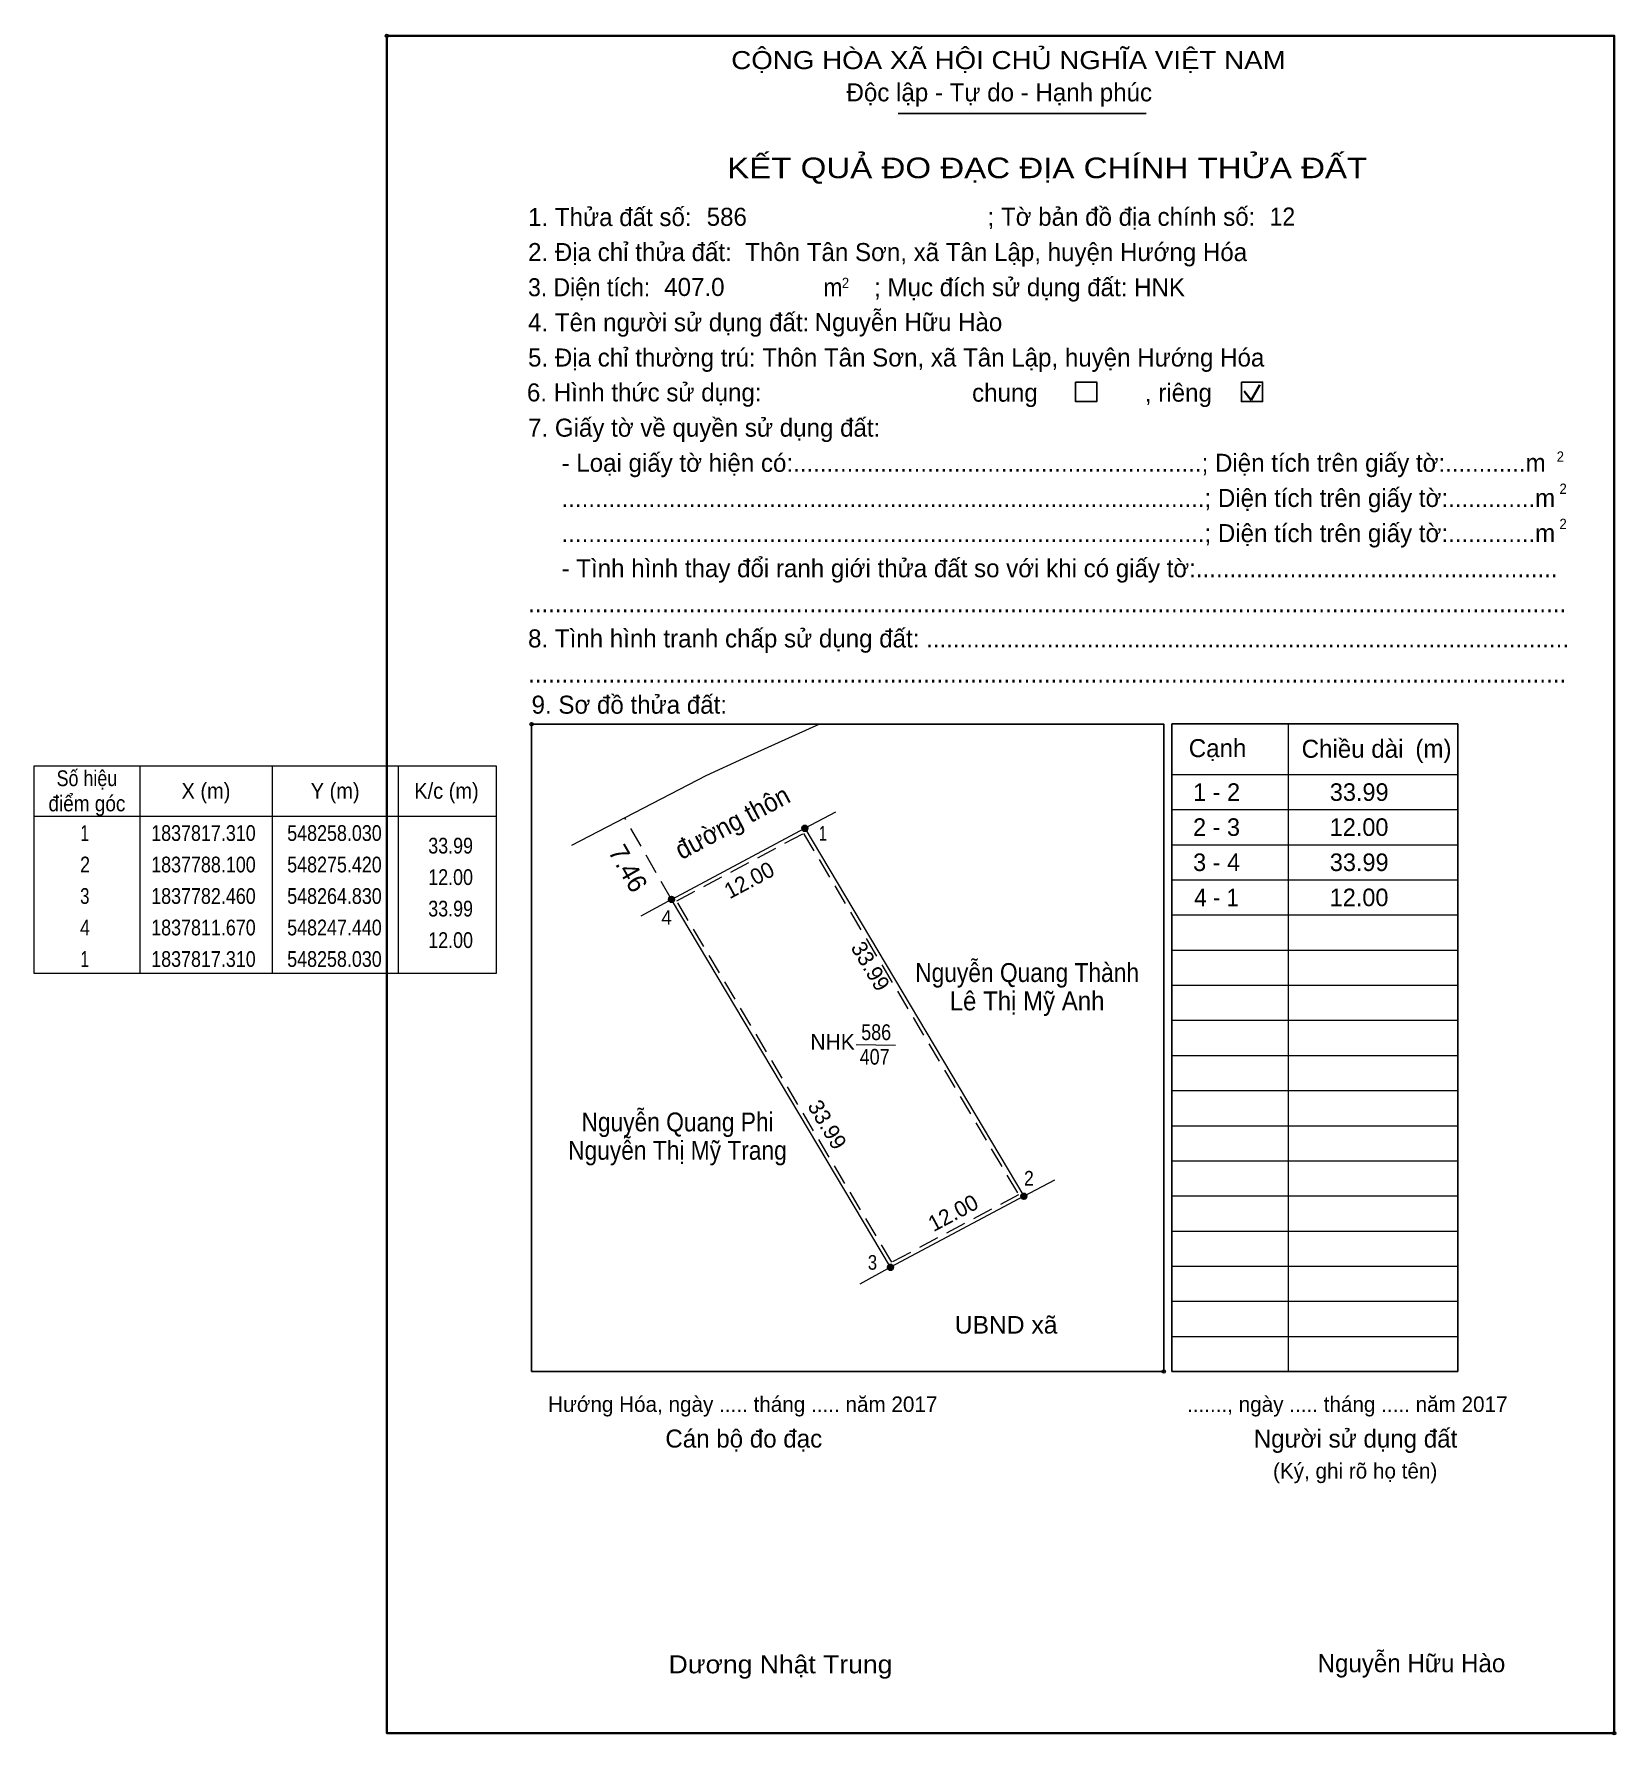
# Model space of a CAD drawing. Header units: metres. Extents: x 548197 to 548848, y 1837727 to 1837882.
# Drawn here: x 548196.8 to 548322.4, y 1837745.3 to 1837880.4 of the extents above; entities that cross this region are included whole.
import ezdxf
from ezdxf.enums import TextEntityAlignment as Align

# ---------------------------------------------------------------- set-up
doc = ezdxf.new("R2010")
doc.units = ezdxf.units.M
doc.header["$LTSCALE"] = 0.54
doc.header["$PDMODE"] = 32
doc.header["$PDSIZE"] = 0.27
doc.linetypes.add('MEDIUM_DASHED', pattern=[4.5, 3, -1.5])
for name, color, linetype, lineweight in [('1', 7, 'Continuous', 13), ('10', 7, 'Continuous', 13), ('11', 7, 'Continuous', 25), ('2', 7, 'Continuous', 35), ('27', 7, 'Continuous', 13), ('50', 7, 'Continuous', 25), ('63', 7, 'Continuous', 13)]:
    doc.layers.add(name, color=color, linetype=linetype, lineweight=lineweight)
for name, color, linetype in [('36', 7, 'Continuous'), ('48', 7, 'Continuous'), ('52', 7, 'Continuous'), ('6', 7, 'Continuous'), ('9', 7, 'Continuous')]:
    doc.layers.add(name, color=color, linetype=linetype)

msp = doc.modelspace()

# ---------------------------------------------------------------- texts
at = {"layer": '1'}
for s, height, width, p in [('CỘNG HÒA XÃ HỘI CHỦ NGHĨA VIỆT NAM', 1.431, 1.15, (548252.19, 1837877.58)), ('3. Diện tích:', 1.431, 0.95, (548236.06, 1837859.55)), ('2', 0.8177, 0.95, (548260.97, 1837860.2)), ('m', 1.431, 0.95, (548259.5, 1837859.55)), ('2', 0.8177, 0.95, (548317.72, 1837846.41)), ('2', 0.8177, 0.95, (548317.94, 1837843.86)), ('2', 0.8177, 0.95, (548317.94, 1837841.07)), ('Dương Nhật Trung', 1.431, 1.1, (548247.22, 1837750.23))]:
    msp.add_text(s, height=height, dxfattribs=dict(at, width=width)).set_placement(p)
for s, height, p in [('Độc lập - Tự do - Hạnh phúc', 1.431, (548261.34, 1837875.02)), ('1. Thửa đất số:', 1.431, (548236.06, 1837865.12)), ('; Tờ bản đồ địa chính số:', 1.431, (548272.54, 1837865.14)), ('2. Địa chỉ thửa đất:', 1.431, (548236.06, 1837862.34)), ('; Mục đích sử dụng đất: HNK', 1.431, (548263.53, 1837859.55)), ('4. Tên người sử dụng đất:', 1.431, (548236.06, 1837856.76)), ('5. Địa chỉ thường trú: Thôn Tân Sơn, xã Tân Lập, huyện Hướng Hóa', 1.431, (548236.06, 1837853.97)), ('chung                , riêng', 1.431, (548271.31, 1837851.18)), ('7. Giấy tờ về quyền sử dụng đất:', 1.431, (548236.06, 1837848.4)), ('     - Loại giấy tờ hiện có:.............................................................; Diện tích trên giấy tờ:............m', 1.431, (548236.06, 1837845.61)), ('     ................................................................................................; Diện tích trên giấy tờ:.............m', 1.431, (548236.06, 1837842.82)), ('     ................................................................................................; Diện tích trên giấy tờ:.............m', 1.431, (548236.06, 1837840.03)), ('     - Tình hình thay đổi ranh giới thửa đất so với khi có giấy tờ:......................................................', 1.431, (548236.06, 1837837.24)), ('...........................................................................................................................................................', 1.431, (548236.06, 1837834.46)), ('8. Tình hình tranh chấp sử dụng đất: ................................................................................................', 1.431, (548236.06, 1837831.67)), ('...........................................................................................................................................................', 1.431, (548236.06, 1837828.88)), ('9. Sơ đồ thửa đất:', 1.431, (548236.34, 1837826.41)), ('Cạnh', 1.431, (548288.51, 1837822.96)), ('Chiều dài', 1.431, (548297.47, 1837822.91)), ('(m)', 1.431, (548306.5, 1837822.93)), ('Hướng Hóa, ngày ..... tháng ..... năm 2017', 1.227, (548237.65, 1837770.98)), ('......., ngày ..... tháng ..... năm 2017', 1.227, (548288.37, 1837770.98)), ('Cán bộ đo đạc', 1.431, (548246.96, 1837768.15)), ('Người sử dụng đất', 1.431, (548293.67, 1837768.15)), ('(Ký, ghi rõ họ tên)', 1.227, (548295.2, 1837765.69))]:
    msp.add_text(s, height=height, dxfattribs=at).set_placement(p)
for s, height, width, p in [('KẾT QUẢ ĐO ĐẠC ĐỊA CHÍNH THỬA ĐẤT', 1.636, 1.2, (548277.27, 1837868.92)), ('586', 1.25, 0.85, (548263.695, 1837800.5)), ('407', 1.25, 0.85, (548263.575, 1837798.55))]:
    msp.add_text(s, height=height, dxfattribs=dict(at, width=width)).set_placement(p, align=Align.CENTER)
msp.add_text('NHK', height=1.25, dxfattribs=at).set_placement((548260.235, 1837799.73), align=Align.CENTER)
at = {"layer": '10', "width": 0.95}
msp.add_text('đường thôn', height=1.5, rotation=28.039, dxfattribs=at).set_placement((548248.24, 1837814.78))
at = {"layer": '10'}
msp.add_text('7.46', height=1.5, rotation=299.719, dxfattribs=at).set_placement((548242.38, 1837815.46))
at = {"layer": '36'}
for s, height, width, p in [('Nguyễn Quang Thành', 1.5, 0.9, (548275.68, 1837805.11)), ('Lê Thị Mỹ Anh', 1.5, 0.95, (548275.675, 1837802.86)), ('Nguyễn Quang Phi', 1.5, 0.9, (548247.93, 1837793.25)), ('Nguyễn Thị Mỹ Trang', 1.5, 0.9, (548247.92, 1837791)), ('UBND xã', 1.394, 1.05, (548274.01, 1837777.2))]:
    msp.add_text(s, height=height, dxfattribs=dict(at, width=width)).set_placement(p, align=Align.CENTER)
at = {"layer": '48'}
msp.add_text('6. Hình thức sử dụng:', height=1.431, dxfattribs=at).set_placement((548235.97, 1837851.2))
at = {"layer": '52'}
for s, p in [('1 - 2', (548290.72, 1837819.49)), ('33.99', (548302.04, 1837819.49)), ('2 - 3', (548290.715, 1837816.71)), ('12.00', (548302.03, 1837816.71)), ('3 - 4', (548290.72, 1837813.92)), ('33.99', (548302.04, 1837813.92)), ('12.00', (548302.03, 1837811.13))]:
    msp.add_text(s, height=1.394, dxfattribs=at).set_placement(p, align=Align.CENTER)
at = {"layer": '52', "width": 0.95}
msp.add_text('4 - 1', height=1.394, dxfattribs=at).set_placement((548290.72, 1837811.13), align=Align.CENTER)
at = {"layer": '6'}
for s, p in [('586', (548250.24, 1837865.14)), ('Thôn Tân Sơn, xã Tân Lập, huyện Hướng Hóa', (548253.29, 1837862.34)), ('407.0', (548246.87, 1837859.57)), ('Nguyễn Hữu Hào', (548258.81, 1837856.78)), ('Nguyễn Hữu Hào', (548298.74, 1837750.32))]:
    msp.add_text(s, height=1.431, dxfattribs=at).set_placement(p)
at = {"layer": '6', "width": 0.95}
msp.add_text('12', height=1.431, dxfattribs=at).set_placement((548294.93, 1837865.16))
at = {"layer": '63'}
for s, width, p in [('Số hiệu', 0.85, (548201.04, 1837820.66)), ('X (m)', 0.95, (548210.49, 1837819.66)), ('Y (m)', 0.95, (548220.745, 1837819.66)), ('K/c (m)', 0.95, (548229.585, 1837819.66)), ('điểm góc', 0.9, (548201.04, 1837818.66)), (' 1', 0.75, (548200.69, 1837816.31)), ('1837817.310', 0.85, (548210.29, 1837816.31)), ('548258.030', 0.85, (548220.69, 1837816.31)), (' 2', 0.85, (548200.695, 1837813.81)), ('1837788.100', 0.85, (548210.29, 1837813.81)), ('548275.420', 0.85, (548220.69, 1837813.81)), (' 3', 0.8, (548200.685, 1837811.31)), ('1837782.460', 0.85, (548210.29, 1837811.31)), ('548264.830', 0.85, (548220.69, 1837811.31)), (' 4', 0.85, (548200.69, 1837808.81)), ('1837811.670', 0.85, (548210.29, 1837808.81)), ('548247.440', 0.85, (548220.69, 1837808.81)), (' 1', 0.75, (548200.69, 1837806.31)), ('1837817.310', 0.85, (548210.29, 1837806.31)), ('548258.030', 0.85, (548220.69, 1837806.31))]:
    msp.add_text(s, height=1.25, dxfattribs=dict(at, width=width)).set_placement(p, align=Align.CENTER)
at = {"layer": '63', "width": 0.85}
for s, p in [('33.99', (548231.69, 1837815.31)), ('12.00', (548231.69, 1837812.81)), ('33.99', (548231.69, 1837810.31)), ('12.00', (548231.69, 1837807.81))]:
    msp.add_text(s, height=1.25, dxfattribs=at).set_placement(p, align=Align.RIGHT)
at = {"layer": '63'}
for s, rotation, p in [('12.00', 28.039, (548253.9062, 1837812.6499)), ('33.99', 300.767, (548262.7035, 1837806.0497)), ('33.99', 300.767, (548259.2735, 1837793.4697)), ('12.00', 28.039, (548270.0962, 1837786.2299))]:
    msp.add_text(s, height=1.25, rotation=rotation, dxfattribs=at).set_placement(p, align=Align.CENTER)
at = {"layer": '9'}
for s, width, p in [('1', 0.75, (548259.465, 1837816.33)), ('4', 0.95, (548247.055, 1837809.65)), ('2', 0.9, (548275.82, 1837788.95)), ('3', 0.85, (548263.4, 1837782.27))]:
    msp.add_text(s, height=1.162, dxfattribs=dict(at, width=width)).set_placement(p, align=Align.CENTER)

# ---------------------------------------------------------------- hatches: boundary and pattern name
at = {"layer": '11'}
for points in [[(548258.2623, 1837817.31, 1), (548257.7977, 1837817.31, 1)], [(548247.6723, 1837811.67, 1), (548247.2077, 1837811.67, 1)], [(548275.6523, 1837788.1, 1), (548275.1877, 1837788.1, 1)], [(548265.0623, 1837782.46, 1), (548264.5977, 1837782.46, 1)], [(548265.0623, 1837782.46, 1), (548264.5977, 1837782.46, 1)]]:
    msp.add_hatch(color=256, dxfattribs=at).paths.add_polyline_path(points)

# ---------------------------------------------------------------- linework, layer by layer
at = {"layer": '1', "lineweight": 25}
for p, q in [((548265.43, 1837874.05), (548285.13, 1837874.05)), ((548309.87, 1837825.6), (548287.17, 1837825.6)), ((548287.17, 1837825.6), (548287.17, 1837822.84)), ((548309.87, 1837774.19), (548309.87, 1837825.6)), ((548236.34, 1837780.19), (548236.34, 1837822.84)), ((548287.17, 1837822.84), (548287.17, 1837780.19)), ((548287.17, 1837780.19), (548287.17, 1837774.19))]:
    msp.add_line(p, q, dxfattribs=at)
at = {"layer": '1', "lineweight": 35}
for p, q in [((548292.91, 1837852.02), (548293.47, 1837851.3)), ((548293.47, 1837851.3), (548294.14, 1837852.51))]:
    msp.add_line(p, q, dxfattribs=at)
at = {"layer": '1'}
for p, q in [((548296.39, 1837825.6), (548296.39, 1837774.19)), ((548287.17, 1837821.58), (548295.65, 1837821.58)), ((548295.65, 1837821.58), (548302.77, 1837821.58)), ((548302.77, 1837821.58), (548309.87, 1837821.58)), ((548287.17, 1837818.8), (548295.65, 1837818.8)), ((548295.65, 1837818.8), (548302.77, 1837818.8)), ((548302.77, 1837818.8), (548309.87, 1837818.8)), ((548287.17, 1837816.01), (548295.65, 1837816.01)), ((548295.65, 1837816.01), (548302.77, 1837816.01)), ((548302.77, 1837816.01), (548309.87, 1837816.01)), ((548287.17, 1837813.22), (548295.65, 1837813.22)), ((548295.65, 1837813.22), (548302.77, 1837813.22)), ((548302.77, 1837813.22), (548309.87, 1837813.22)), ((548287.17, 1837810.43), (548295.65, 1837810.43)), ((548295.65, 1837810.43), (548302.77, 1837810.43)), ((548302.77, 1837810.43), (548309.87, 1837810.43)), ((548287.17, 1837807.64), (548295.65, 1837807.64)), ((548295.65, 1837807.64), (548302.77, 1837807.64)), ((548302.77, 1837807.64), (548309.87, 1837807.64)), ((548287.17, 1837804.86), (548295.65, 1837804.86)), ((548295.65, 1837804.86), (548302.77, 1837804.86)), ((548302.77, 1837804.86), (548309.87, 1837804.86)), ((548287.17, 1837802.07), (548295.65, 1837802.07)), ((548295.65, 1837802.07), (548302.77, 1837802.07)), ((548302.77, 1837802.07), (548309.87, 1837802.07)), ((548287.17, 1837799.28), (548295.65, 1837799.28)), ((548295.65, 1837799.28), (548302.77, 1837799.28)), ((548302.77, 1837799.28), (548309.87, 1837799.28)), ((548287.17, 1837796.49), (548295.65, 1837796.49)), ((548295.65, 1837796.49), (548302.77, 1837796.49)), ((548302.77, 1837796.49), (548309.87, 1837796.49)), ((548287.17, 1837793.7), (548295.65, 1837793.7)), ((548295.65, 1837793.7), (548302.77, 1837793.7)), ((548302.77, 1837793.7), (548309.87, 1837793.7)), ((548287.17, 1837790.92), (548295.65, 1837790.92)), ((548295.65, 1837790.92), (548302.77, 1837790.92)), ((548302.77, 1837790.92), (548309.87, 1837790.92)), ((548287.17, 1837788.13), (548295.65, 1837788.13)), ((548295.65, 1837788.13), (548302.77, 1837788.13)), ((548302.77, 1837788.13), (548309.87, 1837788.13)), ((548287.17, 1837785.34), (548295.65, 1837785.34)), ((548295.65, 1837785.34), (548302.77, 1837785.34)), ((548302.77, 1837785.34), (548309.87, 1837785.34)), ((548287.17, 1837782.55), (548295.65, 1837782.55)), ((548295.65, 1837782.55), (548302.77, 1837782.55)), ((548302.77, 1837782.55), (548309.87, 1837782.55)), ((548287.17, 1837779.76), (548302.77, 1837779.76)), ((548302.77, 1837779.76), (548309.87, 1837779.76)), ((548287.17, 1837776.98), (548302.77, 1837776.98)), ((548302.77, 1837776.98), (548309.87, 1837776.98))]:
    msp.add_line(p, q, dxfattribs=at)
at = {"layer": '1', "lineweight": 25}
for points in [[(548236.34, 1837822.84), (548236.34, 1837825.58), (548286.52, 1837825.58), (548286.52, 1837822.84), (548286.52, 1837780.19)], [(548286.52, 1837780.19), (548286.52, 1837774.19), (548236.34, 1837774.19), (548236.34, 1837780.19)], [(548287.17, 1837774.19), (548309.87, 1837774.19), (548309.87, 1837774.69)]]:
    msp.add_lwpolyline(points, dxfattribs=at)
at = {"layer": '1'}
msp.add_lwpolyline([(548258.03, 1837817.31), (548275.42, 1837788.1), (548264.83, 1837782.46), (548247.44, 1837811.67)], close=True, dxfattribs=at)
for p in [(548224.86, 1837880.23), (548236.34, 1837825.58), (548286.52, 1837774.19), (548322.29, 1837745.47)]:
    msp.add_point(p, dxfattribs=at)
at = {"layer": '10'}
msp.add_line((548250.16, 1837821.48), (548239.51, 1837815.95), dxfattribs=at)
at = {"layer": '10', "linetype": 'MEDIUM_DASHED'}
msp.add_line((548247.44, 1837811.67), (548243.74, 1837818.15), dxfattribs=at)
at = {"layer": '10'}
msp.add_lwpolyline([(548259.2, 1837825.58), (548253.16, 1837822.84), (548250.16, 1837821.48)], dxfattribs=at)
msp.add_lwpolyline([(548264.83, 1837782.46), (548247.44, 1837811.67), (548258.03, 1837817.31), (548275.42, 1837788.1)], close=True, dxfattribs=at)
at = {"layer": '10', "linetype": 'MEDIUM_DASHED'}
msp.add_lwpolyline([(548264.94, 1837782.86), (548247.86, 1837811.55), (548257.92, 1837816.91), (548275, 1837788.22)], close=True, dxfattribs=at)
at = {"layer": '11'}
for centre in [(548258.03, 1837817.31), (548247.44, 1837811.67), (548275.42, 1837788.1), (548264.83, 1837782.46), (548264.83, 1837782.46)]:
    msp.add_circle(centre, 0.2323, dxfattribs=at)
at = {"layer": '2'}
msp.add_lwpolyline([(548224.86, 1837880.23), (548322.29, 1837880.23), (548322.29, 1837745.47), (548224.86, 1837745.47)], close=True, dxfattribs=at)
at = {"layer": '27'}
for p, q in [((548258.03, 1837817.31), (548260.49, 1837818.62)), ((548247.44, 1837811.67), (548245, 1837810.33)), ((548275.42, 1837788.1), (548277.88, 1837789.41)), ((548264.83, 1837782.46), (548262.39, 1837781.12))]:
    msp.add_line(p, q, dxfattribs=at)
at = {"layer": '50'}
for points in [[(548279.53, 1837852.74), (548281.2, 1837852.74), (548281.2, 1837851.18), (548279.53, 1837851.18)], [(548292.69, 1837852.74), (548294.37, 1837852.74), (548294.37, 1837851.18), (548292.69, 1837851.18)]]:
    msp.add_lwpolyline(points, close=True, dxfattribs=at)
at = {"layer": '63'}
for p, q in [((548205.24, 1837822.28), (548205.24, 1837805.78)), ((548215.74, 1837822.28), (548215.74, 1837805.78)), ((548225.74, 1837822.28), (548225.74, 1837805.78)), ((548196.84, 1837818.28), (548233.54, 1837818.28)), ((548262.11, 1837800.14), (548265.23, 1837800.1))]:
    msp.add_line(p, q, dxfattribs=at)
msp.add_lwpolyline([(548196.84, 1837822.28), (548233.54, 1837822.28), (548233.54, 1837805.78), (548196.84, 1837805.78)], close=True, dxfattribs=at)

msp.set_redraw_order([(e.dxf.handle, doc.entitydb.next_handle()) for e in msp.query("TEXT MTEXT ATTDEF DIMENSION ARC_DIMENSION")])  # texts and dimensions are drawn at this point

doc.saveas('drawing.dxf')
